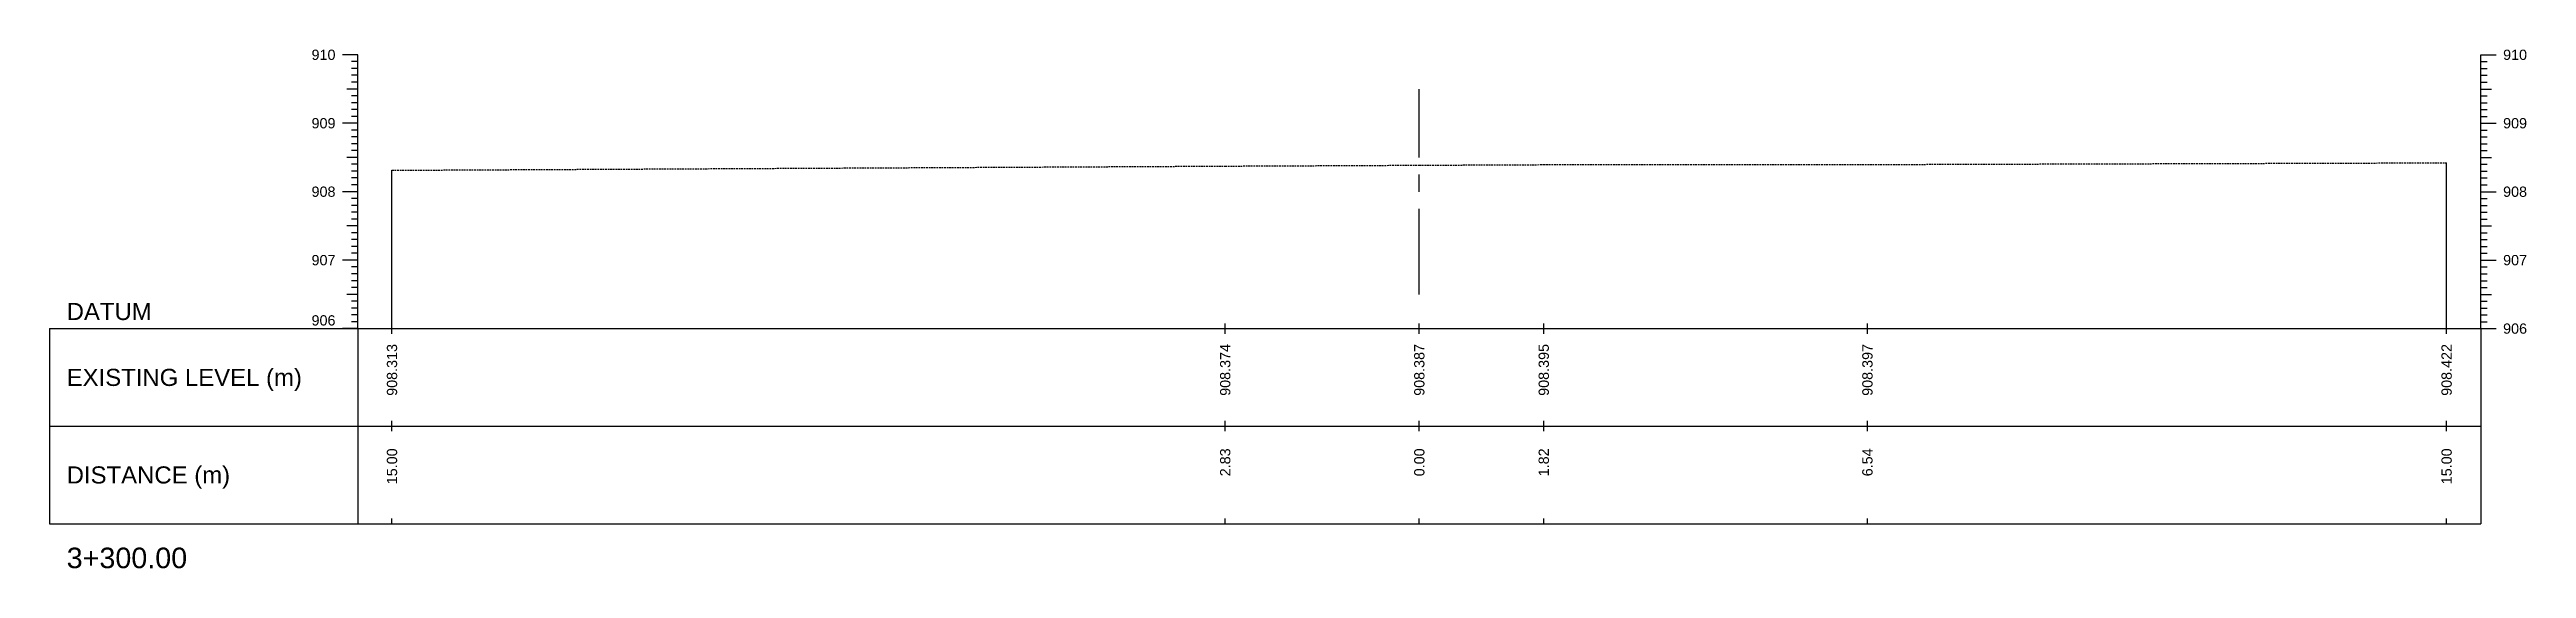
# Model space of a CAD drawing. Header units: millimetres. Extents: x 1478788 to 1486142, y 824439 to 831516.
# Drawn here: x 1484470.2 to 1484831.8, y 829940.5 to 830016.3 of the extents above; entities that cross this region are included whole.
import ezdxf
from ezdxf.enums import TextEntityAlignment as Align

# ---------------------------------------------------------------- set-up
doc = ezdxf.new("R2010")
doc.units = ezdxf.units.MM
doc.linetypes.add('CENTER', pattern=[2, 1.25, -0.25, 0.25, -0.25])
doc.linetypes.add('HIDDEN', pattern=[0.375, 0.25, -0.125])
for name, color, linetype in [('CL', 6, 'CENTER'), ('CS_Drawing', 7, 'Continuous'), ('GL', 3, 'HIDDEN')]:
    doc.layers.add(name, color=color, linetype=linetype)
doc.styles.get("Standard").update_dxf_attribs({"font": 'arial.ttf'})

msp = doc.modelspace()

# ---------------------------------------------------------------- texts
at = {"layer": 'CS_Drawing'}
for s, p in [('910', (1484511.91, 830015.52)), ('909', (1484511.91, 830005.52)), ('908', (1484511.91, 829995.52)), ('907', (1484511.91, 829985.52))]:
    msp.add_text(s, height=1.5, dxfattribs=at).set_placement(p, align=Align.MIDDLE_RIGHT)
for s, height, p in [('910', 1.5, (1484828.41, 830015.52)), ('909', 1.5, (1484828.41, 830005.52)), ('908', 1.5, (1484828.41, 829995.52)), ('907', 1.5, (1484828.41, 829985.52)), ('DATUM', 2.5, (1484472.66, 829978.02)), ('906', 1.5, (1484828.41, 829975.52)), ('906', 1.5, (1484828.41, 829975.52)), ('EXISTING LEVEL (m)', 2.5, (1484472.66, 829968.39)), ('DISTANCE (m)', 2.5, (1484472.66, 829954.14)), ('3+300.00', 3, (1484472.66, 829942.02))]:
    msp.add_text(s, height=height, dxfattribs=at).set_placement(p, align=Align.MIDDLE_LEFT)
msp.add_text('906', height=1.5, dxfattribs=at).set_placement((1484511.91, 829975.97), align=Align.RIGHT)
for s, p in [('908.313', (1484520.16, 829973.27)), ('908.374', (1484641.82, 829973.27)), ('908.387', (1484670.16, 829973.27)), ('908.395', (1484688.33, 829973.27)), ('908.397', (1484735.59, 829973.27)), ('908.422', (1484820.16, 829973.27)), ('15.00', (1484520.16, 829958.02)), ('2.83', (1484641.82, 829958.02)), ('0.00', (1484670.16, 829958.02)), ('1.82', (1484688.33, 829958.02)), ('6.54', (1484735.59, 829958.02)), ('15.00', (1484820.16, 829958.02))]:
    msp.add_text(s, height=1.5, rotation=90, dxfattribs=at).set_placement(p, align=Align.MIDDLE_RIGHT)

# ---------------------------------------------------------------- linework, layer by layer
at = {"layer": 'CL', "ltscale": 10}
msp.add_line((1484670.16, 829980.52), (1484670.16, 830010.52), dxfattribs=at)
at = {"layer": 'CS_Drawing'}
for p, q in [((1484515.16, 830015.52), (1484512.91, 830015.52)), ((1484515.16, 830015.52), (1484513.58, 830015.52)), ((1484515.16, 829975.52), (1484515.16, 830015.52)), ((1484825.16, 830015.52), (1484827.41, 830015.52)), ((1484825.16, 830015.52), (1484826.73, 830015.52)), ((1484825.16, 829975.52), (1484825.16, 830015.52)), ((1484515.16, 830014.52), (1484514.26, 830014.52)), ((1484515.16, 830013.52), (1484514.26, 830013.52)), ((1484515.16, 830012.52), (1484514.26, 830012.52)), ((1484825.16, 830014.52), (1484826.06, 830014.52)), ((1484825.16, 830013.52), (1484826.06, 830013.52)), ((1484825.16, 830012.52), (1484826.06, 830012.52)), ((1484515.16, 830010.52), (1484513.58, 830010.52)), ((1484515.16, 830011.52), (1484514.26, 830011.52)), ((1484515.16, 830010.52), (1484514.26, 830010.52)), ((1484515.16, 830009.52), (1484514.26, 830009.52)), ((1484515.16, 830008.52), (1484514.26, 830008.52)), ((1484825.16, 830011.52), (1484826.06, 830011.52)), ((1484825.16, 830010.52), (1484826.73, 830010.52)), ((1484825.16, 830010.52), (1484826.06, 830010.52)), ((1484825.16, 830009.52), (1484826.06, 830009.52)), ((1484825.16, 830008.52), (1484826.06, 830008.52)), ((1484515.16, 830005.52), (1484512.91, 830005.52)), ((1484515.16, 830005.52), (1484513.58, 830005.52)), ((1484515.16, 830007.52), (1484514.26, 830007.52)), ((1484515.16, 830006.52), (1484514.26, 830006.52)), ((1484515.16, 830005.52), (1484514.26, 830005.52)), ((1484515.16, 830004.52), (1484514.26, 830004.52)), ((1484825.16, 830007.52), (1484826.06, 830007.52)), ((1484825.16, 830006.52), (1484826.06, 830006.52)), ((1484825.16, 830005.52), (1484827.41, 830005.52)), ((1484825.16, 830005.52), (1484826.73, 830005.52)), ((1484825.16, 830005.52), (1484826.06, 830005.52)), ((1484825.16, 830004.52), (1484826.06, 830004.52)), ((1484515.16, 830003.52), (1484514.26, 830003.52)), ((1484515.16, 830002.52), (1484514.26, 830002.52)), ((1484515.16, 830001.52), (1484514.26, 830001.52)), ((1484825.16, 830003.52), (1484826.06, 830003.52)), ((1484825.16, 830002.52), (1484826.06, 830002.52)), ((1484825.16, 830001.52), (1484826.06, 830001.52)), ((1484515.16, 830000.52), (1484513.58, 830000.52)), ((1484515.16, 830000.52), (1484514.26, 830000.52)), ((1484515.16, 829999.52), (1484514.26, 829999.52)), ((1484515.16, 829998.52), (1484514.26, 829998.52)), ((1484515.16, 829997.52), (1484514.26, 829997.52)), ((1484520.16, 829975.52), (1484520.16, 829998.65)), ((1484820.16, 829975.52), (1484820.16, 829999.74)), ((1484825.16, 830000.52), (1484826.73, 830000.52)), ((1484825.16, 830000.52), (1484826.06, 830000.52)), ((1484825.16, 829999.52), (1484826.06, 829999.52)), ((1484825.16, 829998.52), (1484826.06, 829998.52)), ((1484825.16, 829997.52), (1484826.06, 829997.52)), ((1484515.16, 829995.52), (1484512.91, 829995.52)), ((1484515.16, 829995.52), (1484513.58, 829995.52)), ((1484515.16, 829996.52), (1484514.26, 829996.52)), ((1484515.16, 829995.52), (1484514.26, 829995.52)), ((1484515.16, 829994.52), (1484514.26, 829994.52)), ((1484515.16, 829993.52), (1484514.26, 829993.52)), ((1484825.16, 829996.52), (1484826.06, 829996.52)), ((1484825.16, 829995.52), (1484827.41, 829995.52)), ((1484825.16, 829995.52), (1484826.73, 829995.52)), ((1484825.16, 829995.52), (1484826.06, 829995.52)), ((1484825.16, 829994.52), (1484826.06, 829994.52)), ((1484825.16, 829993.52), (1484826.06, 829993.52)), ((1484515.16, 829990.52), (1484513.58, 829990.52)), ((1484515.16, 829992.52), (1484514.26, 829992.52)), ((1484515.16, 829991.52), (1484514.26, 829991.52)), ((1484515.16, 829990.52), (1484514.26, 829990.52)), ((1484825.16, 829992.52), (1484826.06, 829992.52)), ((1484825.16, 829991.52), (1484826.06, 829991.52)), ((1484825.16, 829990.52), (1484826.73, 829990.52)), ((1484825.16, 829990.52), (1484826.06, 829990.52)), ((1484515.16, 829989.52), (1484514.26, 829989.52)), ((1484515.16, 829988.52), (1484514.26, 829988.52)), ((1484515.16, 829987.52), (1484514.26, 829987.52)), ((1484515.16, 829986.52), (1484514.26, 829986.52)), ((1484825.16, 829989.52), (1484826.06, 829989.52)), ((1484825.16, 829988.52), (1484826.06, 829988.52)), ((1484825.16, 829987.52), (1484826.06, 829987.52)), ((1484825.16, 829986.52), (1484826.06, 829986.52)), ((1484515.16, 829985.52), (1484512.91, 829985.52)), ((1484515.16, 829985.52), (1484513.58, 829985.52)), ((1484515.16, 829985.52), (1484514.26, 829985.52)), ((1484515.16, 829984.52), (1484514.26, 829984.52)), ((1484515.16, 829983.52), (1484514.26, 829983.52)), ((1484825.16, 829985.52), (1484827.41, 829985.52)), ((1484825.16, 829985.52), (1484826.73, 829985.52)), ((1484825.16, 829985.52), (1484826.06, 829985.52)), ((1484825.16, 829984.52), (1484826.06, 829984.52)), ((1484825.16, 829983.52), (1484826.06, 829983.52)), ((1484515.16, 829980.52), (1484513.58, 829980.52)), ((1484515.16, 829982.52), (1484514.26, 829982.52)), ((1484515.16, 829981.52), (1484514.26, 829981.52)), ((1484515.16, 829980.52), (1484514.26, 829980.52)), ((1484515.16, 829979.52), (1484514.26, 829979.52)), ((1484825.16, 829982.52), (1484826.06, 829982.52)), ((1484825.16, 829981.52), (1484826.06, 829981.52)), ((1484825.16, 829980.52), (1484826.73, 829980.52)), ((1484825.16, 829980.52), (1484826.06, 829980.52)), ((1484825.16, 829979.52), (1484826.06, 829979.52)), ((1484470.16, 829975.52), (1484515.16, 829975.52)), ((1484470.16, 829975.52), (1484470.16, 829947.02)), ((1484515.16, 829975.52), (1484512.91, 829975.52)), ((1484515.16, 829975.52), (1484513.58, 829975.52)), ((1484515.16, 829978.52), (1484514.26, 829978.52)), ((1484515.16, 829977.52), (1484514.26, 829977.52)), ((1484515.16, 829976.52), (1484514.26, 829976.52)), ((1484515.16, 829975.52), (1484514.26, 829975.52)), ((1484515.16, 829975.52), (1484825.16, 829975.52)), ((1484515.16, 829975.52), (1484515.16, 829947.02)), ((1484520.16, 829974.77), (1484520.16, 829976.27)), ((1484641.82, 829974.77), (1484641.82, 829976.27)), ((1484670.16, 829974.77), (1484670.16, 829976.27)), ((1484688.33, 829974.77), (1484688.33, 829976.27)), ((1484735.59, 829974.77), (1484735.59, 829976.27)), ((1484820.16, 829974.77), (1484820.16, 829976.27)), ((1484825.16, 829978.52), (1484826.06, 829978.52)), ((1484825.16, 829977.52), (1484826.06, 829977.52)), ((1484825.16, 829976.52), (1484826.06, 829976.52)), ((1484825.16, 829975.52), (1484827.41, 829975.52)), ((1484825.16, 829975.52), (1484826.73, 829975.52)), ((1484825.16, 829975.52), (1484826.06, 829975.52)), ((1484825.16, 829975.52), (1484825.16, 829947.02)), ((1484470.16, 829961.27), (1484515.16, 829961.27)), ((1484515.16, 829961.27), (1484825.16, 829961.27)), ((1484515.16, 829961.27), (1484825.16, 829961.27)), ((1484520.16, 829960.52), (1484520.16, 829962.02)), ((1484641.82, 829960.52), (1484641.82, 829962.02)), ((1484670.16, 829960.52), (1484670.16, 829962.02)), ((1484688.33, 829960.52), (1484688.33, 829962.02)), ((1484735.59, 829960.52), (1484735.59, 829962.02)), ((1484820.16, 829960.52), (1484820.16, 829962.02)), ((1484470.16, 829947.02), (1484515.16, 829947.02)), ((1484515.16, 829947.02), (1484825.16, 829947.02)), ((1484520.16, 829947.02), (1484520.16, 829947.77)), ((1484641.82, 829947.02), (1484641.82, 829947.77)), ((1484670.16, 829947.02), (1484670.16, 829947.77)), ((1484688.33, 829947.02), (1484688.33, 829947.77)), ((1484735.59, 829947.02), (1484735.59, 829947.77)), ((1484820.16, 829947.02), (1484820.16, 829947.77))]:
    msp.add_line(p, q, dxfattribs=at)
at = {"layer": 'GL'}
msp.add_lwpolyline([(1484520.16, 829998.65), (1484641.82, 829999.26), (1484670.16, 829999.39), (1484688.33, 829999.47), (1484735.59, 829999.49), (1484820.16, 829999.74)], dxfattribs=at)

msp.set_redraw_order([(e.dxf.handle, doc.entitydb.next_handle()) for e in msp.query("TEXT MTEXT ATTDEF DIMENSION ARC_DIMENSION")])  # texts and dimensions are drawn at this point

doc.saveas('drawing.dxf')
